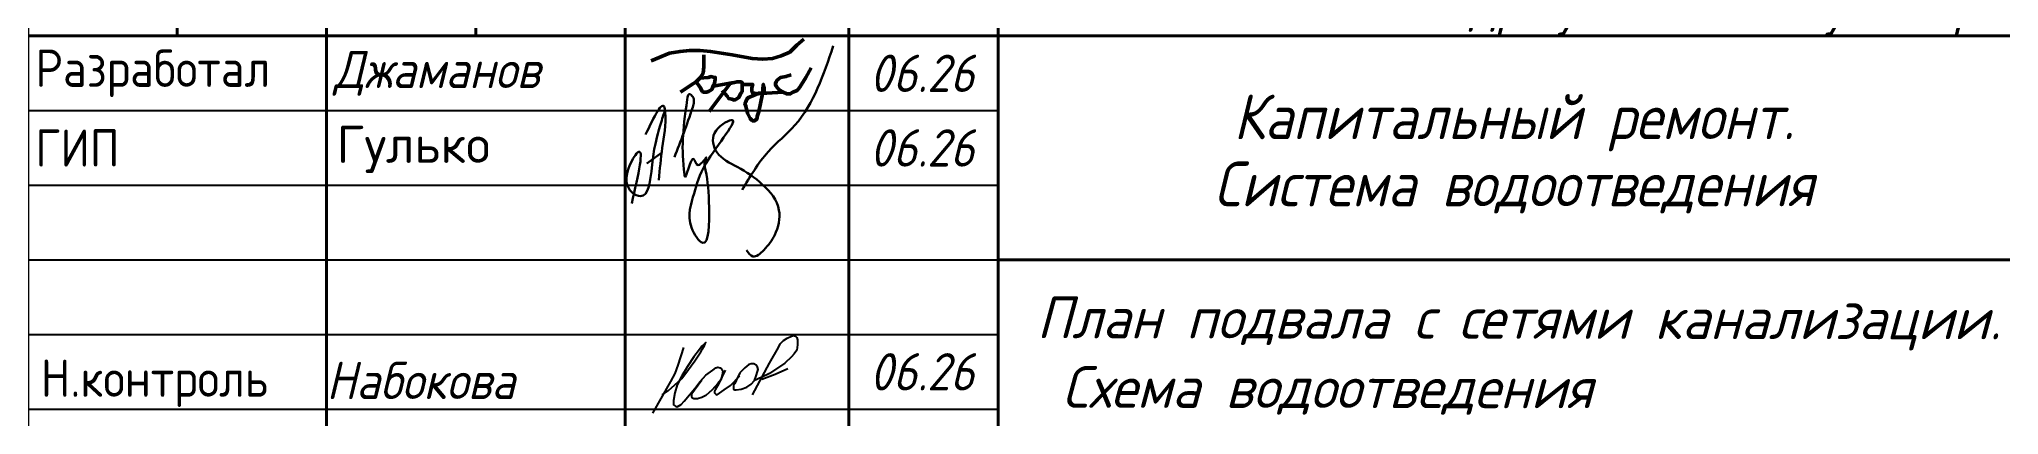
# Model space of a CAD drawing. Header units: millimetres. Extents: x -10178924 to 11692288, y -947381 to 58396.
# Drawn here: x 81363 to 94490, y -24731 to -22214 of the extents above; entities that cross this region are included whole.
import ezdxf

# ---------------------------------------------------------------- set-up
doc = ezdxf.new("R2010")
doc.units = ezdxf.units.MM
for name, color, linetype, lineweight in [('_0', 7, 'Continuous', 25), ('PDF _Текст', 7, 'Continuous', 5), ('Shtamp', 7, 'Continuous', 35), ('подписи', 170, 'Continuous', 25), ('ПП_Оформление_подписи_ГИП_Гулько', 5, 'Continuous', 30)]:
    doc.layers.add(name, color=color, linetype=linetype, lineweight=lineweight)
doc.layers.add('PDF _Ramka', color=7, linetype='Continuous')
doc.layers.add('PDF _В1_Арматура', color=7, linetype='Continuous')
doc.styles.add('ISOCPEUR', font='isocpeui.ttf', dxfattribs={"width": 0.9})
doc.styles.add('PDF ArialMT', font='arial.ttf')
doc.styles.add('PDF ISOCPEUR', font='isocpeur.ttf')
doc.styles.add('PDF ISOCPEUR Italic', font='isocpeui.ttf')
doc.styles.add('М2', font='isocpeur.ttf', dxfattribs={"width": 0.8})

msp = doc.modelspace()

# ---------------------------------------------------------------- texts
at = {"layer": 'PDF _Текст', "insert": (83355.4, -22952.4), "char_height": 249.98, "attachment_point": 4, "style": 'PDF ISOCPEUR'}
msp.add_mtext('Гулько', dxfattribs=at)
at = {"layer": 'PDF _Текст', "insert": (88044.5, -24333.6), "char_height": 279.247, "attachment_point": 4, "rotation": 359.93725, "style": 'PDF ISOCPEUR Italic'}
msp.add_mtext('{\\fGOST Common|b0|i1|c204|p34;План подвала с сетями канализации.\\P Схема водоотведения}', dxfattribs=at)
at = {"layer": 'Shtamp', "color": 18, "ltscale": 100, "true_color": 0x000000, "char_height": 250, "width": 2000, "attachment_point": 4, "style": 'ISOCPEUR'}
for s, insert in [('\\pxl0.2,t0;{\\fISOCPEUR|b0|i0|c204|p34;\\W0.9;\\C256;Разработал}', (81287.1, -22443.1)), ('\\pxi0.2,t0;{\\C256;Джаманов}', (83287.1, -22443.1)), ('\\pxl0.2,t0;{\\fISOCPEUR|b0|i0|c204|p34;\\W0.9;\\C256;ГИП}', (81287.1, -22943.1)), ('{\\fISOCPEUR|b0|i0|c204|p34;Н.контроль}', (81372.6, -24519.6)), ('{\\W0.9;Набокова}', (83287.1, -24500.9))]:
    msp.add_mtext(s, dxfattribs=dict(at, insert=insert))
at = {"layer": 'Shtamp', "ltscale": 33.333333, "insert": (91242, -22983.2), "char_height": 300, "width": 7000, "attachment_point": 5, "line_spacing_factor": 0.9, "style": 'ISOCPEUR'}
msp.add_mtext('Капитальный ремонт. \\PСистема водоотведения', dxfattribs=at)

# ---------------------------------------------------------------- blocks, each defined once
blk = doc.blocks.new('A$Cb06f03d6')
at = {"layer": 'ПП_Оформление_подписи_ГИП_Гулько'}
blk.add_line((-125812, 86151), (-99010, 105567), dxfattribs=at)
for points in [[(48334, 37486), (96196, 107493), (144753, 156012), (214812, 300877)], [(-153665, 12505), (-142841, 105790), (-159754, 76722), (-152989, 32784), (-137429, 26024), (-117811, 71315), (-98869, 164600), (-92504, 179742), (-92297, 176756)], [(-128360, 138738), (-93552, 187518), (-92504, 179742), (-97797, 114560), (-104164, 55600)], [(-75533, 97324), (-42210, 189000), (-42210, 208026), (-48269, 212783), (-52164, 202837), (-57357, 65757), (-56924, 62730), (-40479, 94297), (-32257, 83054), (-17543, 96459), (-18408, 94730), (-18706, 73957), (-12202, 5501), (-23909, -59489), (-44288, -31326), (-39549, 31070), (-17839, 86088), (28122, 165376), (-2229, 141546), (2107, 106452), (39396, 79590), (85790, 47095), (115708, 735), (107904, -44757), (87958, -72486), (68013, -84185), (56306, -72920)]]:
    blk.add_spline(points, degree=3, dxfattribs=at)
blk = doc.blocks.new('Рамка')
at = {"layer": 'PDF _Ramka', "lineweight": 20}
blk.add_lwpolyline([(100287, -596749), (100287, -512657), (-18603, -512657), (-18603, -596749)], close=True, dxfattribs=at)
at = {"layer": 'PDF _Ramka', "lineweight": 40}
blk.add_lwpolyline([(99787, -513153), (-16604, -513153), (-16604, -596246), (99787, -596246)], close=True, dxfattribs=at)
at = {"layer": 'Shtamp', "linetype": 'Continuous', "lineweight": 40}
for p, q in [((81287, -590746), (99787, -590746)), ((81287, -596246), (81287, -590746)), ((82287, -590746), (82287, -593246)), ((83287, -590746), (83287, -596246)), ((84287, -590746), (84287, -593246)), ((85287, -590746), (85287, -596246)), ((86787, -590746), (86787, -596246)), ((87787, -596246), (87787, -590747)), ((99787, -596246), (99787, -590746)), ((87787, -591746), (99787, -591746)), ((81287, -592746), (87787, -592746)), ((81287, -593246), (99787, -593246)), ((94787, -596246), (94787, -593246)), ((94787, -593246), (94787, -596246)), ((96287, -593246), (96287, -594746)), ((97787, -593246), (97787, -594746)), ((94787, -593746), (99787, -593746)), ((87787, -594746), (99787, -594746)), ((81287, -596246), (99787, -596246))]:
    blk.add_line(p, q, dxfattribs=at)
at = {"layer": 'Shtamp', "linetype": 'Continuous', "lineweight": 25}
for p, q in [((81287, -591246), (87787, -591246)), ((81287, -591746), (87787, -591746)), ((81287, -592246), (87787, -592246)), ((81287, -593746), (87787, -593746)), ((81287, -594246), (87787, -594246)), ((81287, -594746), (87787, -594746)), ((81287, -595246), (87787, -595246)), ((81287, -595746), (87787, -595746))]:
    blk.add_line(p, q, dxfattribs=at)
at = {"layer": 'PDF _Текст', "attachment_point": 4}
for s, insert, char_height, style in [('{\\fISOCPEUR|b0|i1|c204|p34;\\H1.29167x;696/П-25-АНО-Р-ВК}', (91511, -591179), 299.98, 'PDF ISOCPEUR'), ('Копировал', (89068, -596510), 251.5, 'PDF ArialMT'), ('Формат А0', (96405, -596468), 251.5, 'PDF ArialMT')]:
    blk.add_mtext(s, dxfattribs=dict(at, insert=insert, char_height=char_height, style=style))
at = {"layer": 'Shtamp', "color": 18, "ltscale": 100, "true_color": 0x000000, "style": 'ISOCPEUR', "width": 0.9}
for p in [(86927, -593621), (86927, -594121), (86927, -595621)]:
    blk.add_text('06.26', height=250, dxfattribs=at).set_placement(p)
at = {"layer": 'Shtamp', "ltscale": 33.333333, "insert": (93742, -592525), "char_height": 250, "width": 11349.3, "attachment_point": 5, "line_spacing_factor": 0.9, "style": 'ISOCPEUR'}
blk.add_mtext('Капитальный ремонт Государственного Бюджетного Общеобразовательного Учереждения города Москвы\\P"Школа №1282 "Сокольники"\\Pпо адресу: г. Москва ул. Барболина, д. 1 корп. 1', dxfattribs=at)
at = {"layer": 'Shtamp', "color": 18, "ltscale": 100, "true_color": 0x000000, "char_height": 250, "attachment_point": 5}
for s, insert, width, style in [('{\\C256;Изм.}', (81787, -592996), 1000, 'М2'), ('{\\C256;Кол\\W0.9;\\T0.9;.\\W0.8;\\T1;уч.}', (82787, -592996), 1000, 'М2'), ('{\\C256;Лист}', (83787, -592996), 1000, 'М2'), ('{\\C256;№\\W0.7;\\T0.75; \\W0.8;\\T1;док.}', (84787, -592996), 1000, 'М2'), ('{\\C256;Подпись}', (86037, -592996), 1500, 'М2'), ('{\\C256;Дата}', (87287, -592996), 1000, 'М2'), ('{\\fISOCPEUR|b0|i0|c204|p34;\\C256;Стадия}', (95537, -593496), 1500, 'ISOCPEUR'), ('{\\fISOCPEUR|b0|i0|c204|p34;\\C256;Лист}', (97037, -593496), 1500, 'ISOCPEUR'), ('{\\fISOCPEUR|b0|i0|c204|p34;\\C256;Листов}', (98787, -593496), 2000, 'ISOCPEUR'), ('{\\C256;Р}', (95537, -594246), 1500, 'ISOCPEUR')]:
    blk.add_mtext(s, dxfattribs=dict(at, insert=insert, width=width, style=style))

# ---------------------------------------------------------------- linework, layer by layer
at = {"layer": 'PDF _В1_Арматура', "color": 162, "lineweight": 50, "true_color": 0x0037dd}
for points in [[(85462.8, -22360.3), (85585.3, -22307.8), (85655.3, -22296.1), (85719.5, -22290.3), (85789.5, -22290.3), (85859.5, -22296.1), (86005.4, -22319.5), (86139.6, -22342.8), (86209.6, -22348.7), (86273.8, -22342.8), (86332.1, -22325.3), (86390.5, -22302), (86437.1, -22255.3), (86483.8, -22214.5)], [(85816, -22319), (85816, -22359.9), (85816, -22400.7), (85810.2, -22441.5), (85792.7, -22470.7), (85763.5, -22499.9), (85728.5, -22523.2), (85658.5, -22569.9)], [(86399.5, -22453.2), (86364.5, -22464.9), (86329.5, -22470.7), (86306.2, -22488.2), (86300.3, -22499.9), (86294.5, -22511.6), (86294.5, -22517.4), (86300.3, -22529.1), (86317.8, -22552.4), (86347, -22569.9), (86370.3, -22581.6), (86393.7, -22581.6), (86411.2, -22569.9), (86440.3, -22558.2), (86457.9, -22534.9), (86498.7, -22470.7), (86533.7, -22406.5)], [(85786.8, -22476.6), (85845.2, -22470.7), (85862.7, -22464.9), (85886, -22470.7), (85891.9, -22470.7), (85891.9, -22482.4), (85886, -22511.6), (85880.2, -22523.2), (85868.5, -22552.4), (85845.2, -22564.1), (85833.5, -22569.9), (85816, -22569.9), (85804.3, -22564.1), (85792.7, -22540.7), (85763.5, -22499.9)], [(85938.5, -22558.2), (85973.6, -22599.1), (85979.4, -22610.8), (86002.7, -22616.6), (86020.2, -22622.4), (86031.9, -22616.6), (86049.4, -22604.9), (86061.1, -22581.6), (86072.7, -22564.1), (86072.7, -22534.9), (86072.7, -22517.4), (86072.7, -22505.7), (86061.1, -22499.9), (86037.7, -22499.9), (85991.1, -22511.6), (85851, -22698.3)], [(85880.2, -22529.1), (86014.4, -22505.7)], [(86072.8, -22517.4), (86142.8, -22517.4), (86136.9, -22540.7), (86136.9, -22564.1), (86142.8, -22575.8), (86154.4, -22575.8), (86177.8, -22581.6), (86206.9, -22575.8), (86218.6, -22564.1), (86218.6, -22540.7), (86212.8, -22517.4), (86206.9, -22581.6), (86195.3, -22645.8), (86183.6, -22698.3), (86171.9, -22733.3), (86171.9, -22745), (86160.3, -22756.6), (86154.4, -22762.5), (86142.8, -22762.5), (86136.9, -22756.6), (86125.3, -22745), (86107.8, -22709.9), (86096.1, -22663.3), (86090.3, -22645.8), (86096.1, -22634.1), (86101.9, -22616.6), (86113.6, -22604.9), (86142.8, -22593.3), (86183.6, -22575.8), (86236.1, -22575.8), (86347, -22569.9)]]:
    msp.add_lwpolyline(points, dxfattribs=at)
at = {"layer": 'PDF _В1_Арматура', "color": 162, "lineweight": 25, "true_color": 0x2b3cd4}
for points in [[(85679.4, -24280.3), (85641.3, -24398.9), (85620.1, -24453.9), (85590.5, -24508.9), (85472, -24720.6)], [(85535.5, -24597.8), (85577.8, -24568.2), (85620.1, -24530.1), (85666.7, -24487.7), (85713.3, -24428.5), (85755.6, -24369.2), (85793.7, -24310), (85806.4, -24288.8), (85819.1, -24267.6), (85823.3, -24254.9), (85827.6, -24246.5), (85823.3, -24250.7), (85814.9, -24259.2), (85802.2, -24271.9), (85785.2, -24293), (85747.1, -24343.8), (85704.8, -24407.3), (85666.7, -24470.8), (85637.1, -24530.1), (85620.1, -24585.1), (85611.7, -24635.9), (85611.7, -24665.5), (85624.4, -24674), (85637.1, -24678.2), (85662.5, -24661.3), (85683.6, -24640.1), (85755.6, -24555.5), (85789.5, -24508.9), (85827.6, -24466.6), (85874.1, -24432.7), (85895.3, -24415.8), (85908, -24411.6), (85924.9, -24415.8), (85933.4, -24424.3), (85941.9, -24437), (85937.6, -24466.6), (85929.2, -24496.2), (85908, -24521.6), (85869.9, -24563.9), (85827.6, -24602), (85802.2, -24614.7), (85772.5, -24623.2), (85747.1, -24623.2), (85738.7, -24619), (85734.4, -24610.5), (85734.4, -24589.3), (85751.4, -24563.9), (85776.8, -24530.1), (85802.2, -24496.2)], [(86140.8, -24597.8), (86255.1, -24386.1), (86314.4, -24280.3), (86327.1, -24254.9), (86348.3, -24233.8), (86373.7, -24216.8), (86403.3, -24204.1), (86416, -24199.9), (86428.7, -24204.1), (86437.2, -24212.6), (86441.4, -24229.5), (86441.4, -24263.4), (86437.2, -24297.3), (86420.2, -24322.7), (86403.3, -24343.8), (86356.7, -24386.1), (86255.1, -24453.9), (86204.3, -24479.3), (86149.3, -24504.7)], [(85958.8, -24432.7), (85916.5, -24521.6), (85891.1, -24563.9), (85886.8, -24572.4), (85886.8, -24585.1), (85895.3, -24593.6), (85903.8, -24597.8), (85950.3, -24563.9), (85992.7, -24534.3), (86056.2, -24470.8)], [(86204.3, -24492), (86293.2, -24458.1), (86377.9, -24420)]]:
    msp.add_lwpolyline(points, dxfattribs=at)
msp.add_lwpolyline([(86056.2, -24449.6), (86030.8, -24500.4), (86022.3, -24521.6), (86013.8, -24534.3), (86013.8, -24551.2), (86013.8, -24559.7), (86022.3, -24563.9), (86030.8, -24563.9), (86064.6, -24559.7), (86102.7, -24547), (86132.4, -24525.8), (86153.5, -24500.4), (86166.2, -24470.8), (86174.7, -24441.2), (86178.9, -24428.5), (86174.7, -24411.6), (86166.2, -24398.9), (86149.3, -24390.4), (86132.4, -24390.4), (86115.4, -24394.6), (86090, -24415.8), (86068.9, -24437)], close=True, dxfattribs=at)

# ---------------------------------------------------------------- block references
at = {"layer": '_0'}
msp.add_blockref('Рамка', (0, 571053), dxfattribs=at)
at = {"layer": 'подписи', "xscale": 0.003662109375, "yscale": 0.003662109375, "zscale": 0.003662109375}
msp.add_blockref('A$Cb06f03d6', (85894.7, -23361.9), dxfattribs=at)

msp.set_redraw_order([(e.dxf.handle, doc.entitydb.next_handle()) for e in msp.query("TEXT MTEXT ATTDEF DIMENSION ARC_DIMENSION")])  # texts and dimensions are drawn at this point

doc.saveas('drawing.dxf')
